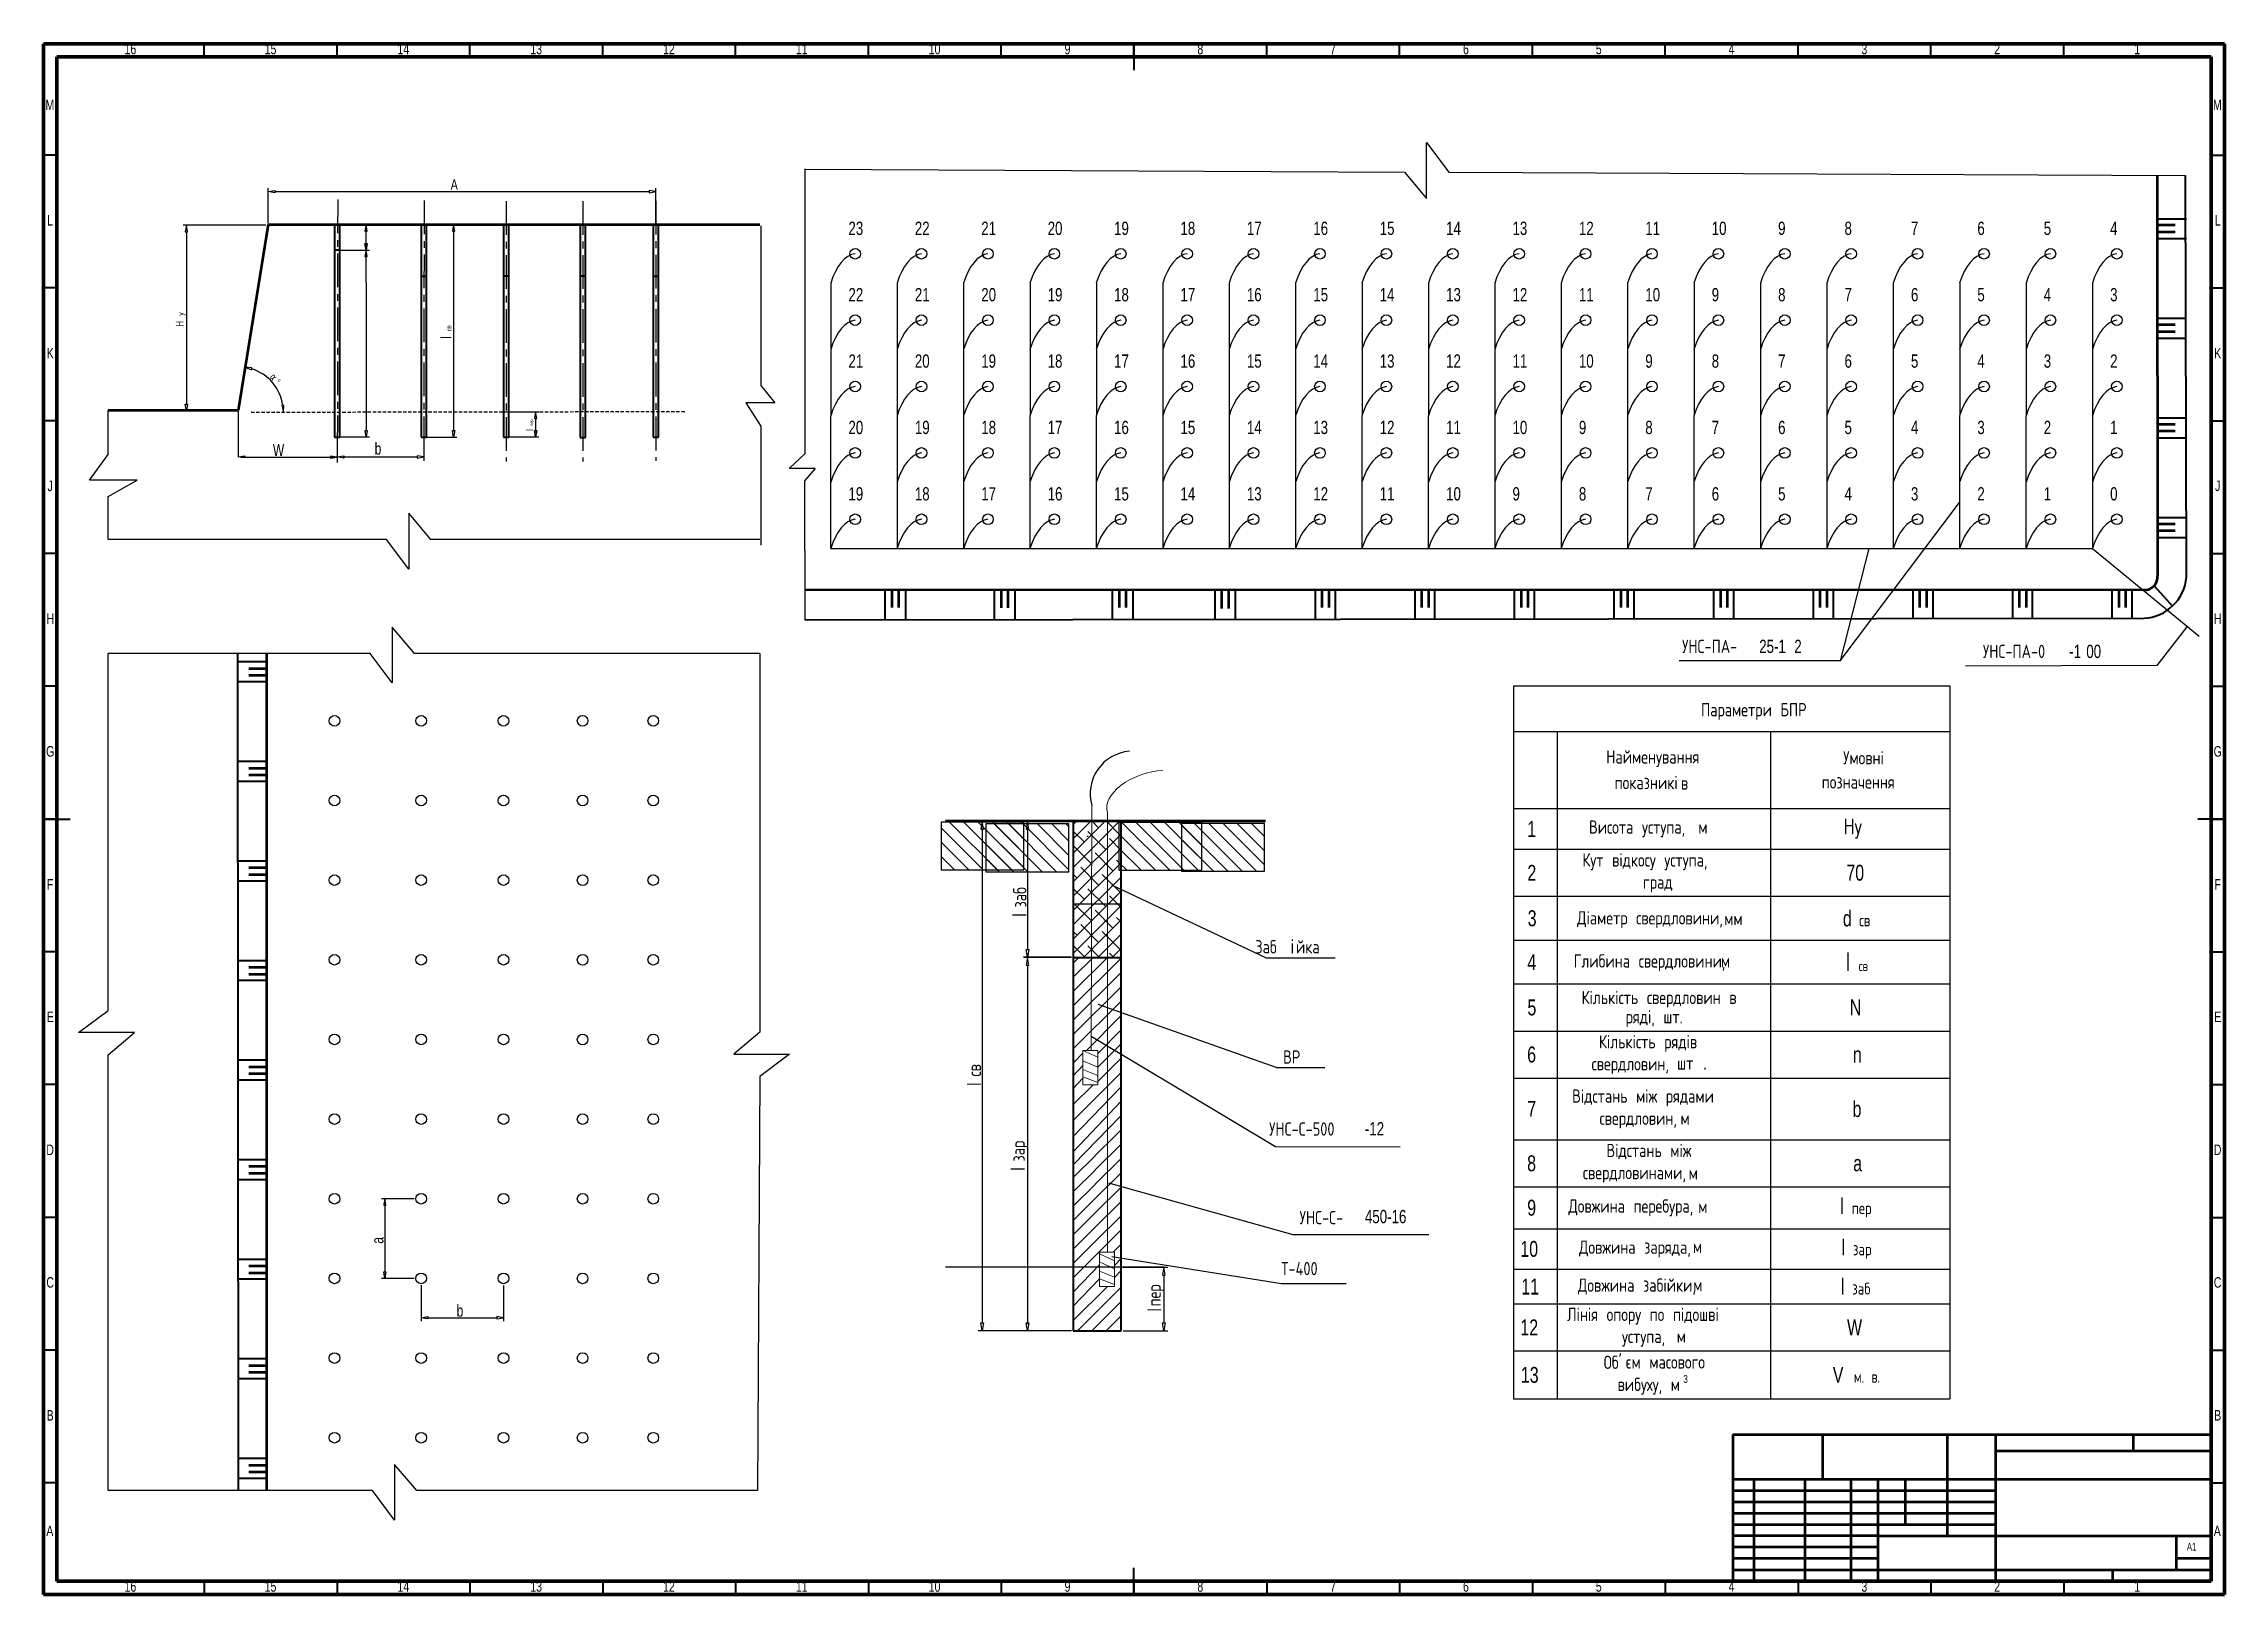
# Model space of a CAD drawing. Header units: millimetres. Extents: x 15 to 836, y 5 to 589.
import ezdxf

# ---------------------------------------------------------------- set-up
doc = ezdxf.new("R2010")
doc.units = ezdxf.units.MM
doc.linetypes.add('CENTERX2', pattern=[20.32, 12.7, -2.54, 2.54, -2.54])
doc.linetypes.add('HIDDEN', pattern=[1.905, 1.27, -0.635])
doc.layers.add('FORMAT', color=7, linetype='Continuous')
doc.layers.add('SLD-0', color=179, linetype='Continuous')
doc.styles.add('SLDTEXTSTYLE0', font='TXT', dxfattribs={"width": 0.75, "bigfont": 'bigfont'})
doc.styles.add('SLDTEXTSTYLE1', font='TXT', dxfattribs={"width": 0.75})
doc.styles.add('SLDTEXTSTYLE2', font='TXT', dxfattribs={"width": 0.7, "bigfont": 'bigfont'})

msp = doc.modelspace()

# ---------------------------------------------------------------- texts
at = {"layer": 'FORMAT', "color": 7, "linetype": 'Continuous', "lineweight": 0, "style": 'SLDTEXTSTYLE1'}
for s, insert, char_height, attachment_point in [('16', (47.67, 588.98), 3.969, 2), ('15', (100.42, 588.98), 3.969, 2), ('14', (150.42, 588.98), 3.969, 2), ('13', (200.42, 588.98), 3.969, 2), ('12', (250.42, 588.98), 3.969, 2), ('11', (300.42, 588.98), 3.969, 2), ('10', (350.42, 588.98), 3.969, 2), ('9', (400.46, 588.98), 3.97, 2), ('8', (450.46, 588.98), 3.97, 2), ('7', (500.46, 588.98), 3.97, 2), ('6', (550.46, 588.98), 3.97, 2), ('5', (600.46, 588.98), 3.97, 2), ('4', (650.46, 588.98), 3.97, 2), ('3', (700.46, 588.98), 3.97, 2), ('2', (750.46, 588.98), 3.97, 2), ('1', (803.21, 588.98), 3.97, 2), ('M', (17.36, 567.98), 3.97, 2), ('M', (833.36, 567.98), 3.97, 2), ('L', (17.45, 524.48), 3.97, 2), ('L', (833.45, 524.48), 3.97, 2), ('K', (17.49, 474.42), 3.97, 2), ('K', (833.49, 474.42), 3.97, 2), ('J', (17.47, 424.48), 3.97, 2), ('J', (833.47, 424.48), 3.97, 2), ('H', (17.49, 374.42), 3.97, 2), ('H', (833.49, 374.42), 3.97, 2), ('G', (17.49, 324.48), 3.97, 2), ('G', (833.49, 324.48), 3.97, 2), ('F', (17.46, 274.42), 3.97, 2), ('F', (833.46, 274.42), 3.97, 2), ('E', (17.51, 224.48), 3.97, 2), ('E', (833.51, 224.48), 3.97, 2), ('D', (17.45, 174.42), 3.97, 2), ('D', (833.45, 174.42), 3.97, 2), ('C', (17.46, 124.48), 3.97, 2), ('C', (833.46, 124.48), 3.97, 2), ('B', (17.47, 74.42), 3.97, 2), ('B', (833.47, 74.42), 3.97, 2), ('A', (17.34, 30.92), 3.97, 2), ('A', (833.34, 30.92), 3.97, 2), ('A1', (821.87, 24.41), 2.91, 1), ('16', (47.67, 9.98), 3.969, 2), ('15', (100.42, 9.98), 3.969, 2), ('14', (150.42, 9.98), 3.969, 2), ('13', (200.42, 9.98), 3.969, 2), ('12', (250.42, 9.98), 3.969, 2), ('11', (300.42, 9.98), 3.969, 2), ('10', (350.42, 9.98), 3.969, 2), ('9', (400.46, 9.98), 3.97, 2), ('8', (450.46, 9.98), 3.97, 2), ('7', (500.46, 9.98), 3.97, 2), ('6', (550.46, 9.98), 3.97, 2), ('5', (600.46, 9.98), 3.97, 2), ('4', (650.46, 9.98), 3.97, 2), ('3', (700.46, 9.98), 3.97, 2), ('2', (750.46, 9.98), 3.97, 2), ('1', (803.21, 9.98), 3.97, 2)]:
    msp.add_mtext(s, dxfattribs=dict(at, insert=insert, char_height=char_height, attachment_point=attachment_point))
at = {"layer": 'FORMAT', "attachment_point": 1}
for s, insert, char_height, style in [('A', (168.26, 537.97), 4, 'SLDTEXTSTYLE1'), ('23', (317.99, 521.98), 5, 'SLDTEXTSTYLE1'), ('22', (342.99, 521.98), 5, 'SLDTEXTSTYLE1'), ('21', (367.99, 521.98), 5, 'SLDTEXTSTYLE1'), ('20', (392.99, 521.98), 5, 'SLDTEXTSTYLE1'), ('19', (417.99, 521.98), 5, 'SLDTEXTSTYLE1'), ('18', (442.99, 521.98), 5, 'SLDTEXTSTYLE1'), ('17', (467.99, 521.98), 5, 'SLDTEXTSTYLE1'), ('16', (492.99, 521.98), 5, 'SLDTEXTSTYLE1'), ('15', (517.99, 521.98), 5, 'SLDTEXTSTYLE1'), ('14', (542.99, 521.98), 5, 'SLDTEXTSTYLE1'), ('13', (567.99, 521.98), 5, 'SLDTEXTSTYLE1'), ('12', (592.99, 521.98), 5, 'SLDTEXTSTYLE1'), ('11', (617.99, 521.98), 5, 'SLDTEXTSTYLE1'), ('10', (642.99, 521.98), 5, 'SLDTEXTSTYLE1'), ('9', (667.99, 521.98), 5, 'SLDTEXTSTYLE1'), ('8', (692.99, 521.98), 5, 'SLDTEXTSTYLE1'), ('7', (717.99, 521.98), 5, 'SLDTEXTSTYLE1'), ('6', (742.99, 521.98), 5, 'SLDTEXTSTYLE1'), ('5', (767.99, 521.98), 5, 'SLDTEXTSTYLE1'), ('4', (792.99, 521.98), 5, 'SLDTEXTSTYLE1'), ('22', (317.99, 496.98), 5, 'SLDTEXTSTYLE1'), ('21', (342.99, 496.98), 5, 'SLDTEXTSTYLE1'), ('20', (367.99, 496.98), 5, 'SLDTEXTSTYLE1'), ('19', (392.99, 496.98), 5, 'SLDTEXTSTYLE1'), ('18', (417.99, 496.98), 5, 'SLDTEXTSTYLE1'), ('17', (442.99, 496.98), 5, 'SLDTEXTSTYLE1'), ('16', (467.99, 496.98), 5, 'SLDTEXTSTYLE1'), ('15', (492.99, 496.98), 5, 'SLDTEXTSTYLE1'), ('14', (517.99, 496.98), 5, 'SLDTEXTSTYLE1'), ('13', (542.99, 496.98), 5, 'SLDTEXTSTYLE1'), ('12', (567.99, 496.98), 5, 'SLDTEXTSTYLE1'), ('11', (592.99, 496.98), 5, 'SLDTEXTSTYLE1'), ('10', (617.99, 496.98), 5, 'SLDTEXTSTYLE1'), ('9', (642.99, 496.98), 5, 'SLDTEXTSTYLE1'), ('8', (667.99, 496.98), 5, 'SLDTEXTSTYLE1'), ('7', (692.99, 496.98), 5, 'SLDTEXTSTYLE1'), ('6', (717.99, 496.98), 5, 'SLDTEXTSTYLE1'), ('5', (742.99, 496.98), 5, 'SLDTEXTSTYLE1'), ('4', (767.99, 496.98), 5, 'SLDTEXTSTYLE1'), ('3', (792.99, 496.98), 5, 'SLDTEXTSTYLE1'), ('21', (317.99, 471.98), 5, 'SLDTEXTSTYLE1'), ('20', (342.99, 471.98), 5, 'SLDTEXTSTYLE1'), ('19', (367.99, 471.98), 5, 'SLDTEXTSTYLE1'), ('18', (392.99, 471.98), 5, 'SLDTEXTSTYLE1'), ('17', (417.99, 471.98), 5, 'SLDTEXTSTYLE1'), ('16', (442.99, 471.98), 5, 'SLDTEXTSTYLE1'), ('15', (467.99, 471.98), 5, 'SLDTEXTSTYLE1'), ('14', (492.99, 471.98), 5, 'SLDTEXTSTYLE1'), ('13', (517.99, 471.98), 5, 'SLDTEXTSTYLE1'), ('12', (542.99, 471.98), 5, 'SLDTEXTSTYLE1'), ('11', (567.99, 471.98), 5, 'SLDTEXTSTYLE1'), ('10', (592.99, 471.98), 5, 'SLDTEXTSTYLE1'), ('9', (617.99, 471.98), 5, 'SLDTEXTSTYLE1'), ('8', (642.99, 471.98), 5, 'SLDTEXTSTYLE1'), ('7', (667.99, 471.98), 5, 'SLDTEXTSTYLE1'), ('6', (692.99, 471.98), 5, 'SLDTEXTSTYLE1'), ('5', (717.99, 471.98), 5, 'SLDTEXTSTYLE1'), ('4', (742.99, 471.98), 5, 'SLDTEXTSTYLE1'), ('3', (767.99, 471.98), 5, 'SLDTEXTSTYLE1'), ('2', (792.99, 471.98), 5, 'SLDTEXTSTYLE1'), ('20', (317.99, 446.98), 5, 'SLDTEXTSTYLE1'), ('19', (342.99, 446.98), 5, 'SLDTEXTSTYLE1'), ('18', (367.99, 446.98), 5, 'SLDTEXTSTYLE1'), ('17', (392.99, 446.98), 5, 'SLDTEXTSTYLE1'), ('16', (417.99, 446.98), 5, 'SLDTEXTSTYLE1'), ('15', (442.99, 446.98), 5, 'SLDTEXTSTYLE1'), ('14', (467.99, 446.98), 5, 'SLDTEXTSTYLE1'), ('13', (492.99, 446.98), 5, 'SLDTEXTSTYLE1'), ('12', (517.99, 446.98), 5, 'SLDTEXTSTYLE1'), ('11', (542.99, 446.98), 5, 'SLDTEXTSTYLE1'), ('10', (567.99, 446.98), 5, 'SLDTEXTSTYLE1'), ('9', (592.99, 446.98), 5, 'SLDTEXTSTYLE1'), ('8', (617.99, 446.98), 5, 'SLDTEXTSTYLE1'), ('7', (642.99, 446.98), 5, 'SLDTEXTSTYLE1'), ('6', (667.99, 446.98), 5, 'SLDTEXTSTYLE1'), ('5', (692.99, 446.98), 5, 'SLDTEXTSTYLE1'), ('4', (717.99, 446.98), 5, 'SLDTEXTSTYLE1'), ('3', (742.99, 446.98), 5, 'SLDTEXTSTYLE1'), ('2', (767.99, 446.98), 5, 'SLDTEXTSTYLE1'), ('1', (792.99, 446.98), 5, 'SLDTEXTSTYLE1'), ('W', (101.32, 438.22), 4.5, 'SLDTEXTSTYLE1'), ('b', (139.64, 438.74), 4.5, 'SLDTEXTSTYLE1'), ('19', (317.99, 421.98), 5, 'SLDTEXTSTYLE1'), ('18', (342.99, 421.98), 5, 'SLDTEXTSTYLE1'), ('17', (367.99, 421.98), 5, 'SLDTEXTSTYLE1'), ('16', (392.99, 421.98), 5, 'SLDTEXTSTYLE1'), ('15', (417.99, 421.98), 5, 'SLDTEXTSTYLE1'), ('14', (442.99, 421.98), 5, 'SLDTEXTSTYLE1'), ('13', (467.99, 421.98), 5, 'SLDTEXTSTYLE1'), ('12', (492.99, 421.98), 5, 'SLDTEXTSTYLE1'), ('11', (517.99, 421.98), 5, 'SLDTEXTSTYLE1'), ('10', (542.99, 421.98), 5, 'SLDTEXTSTYLE1'), ('9', (567.99, 421.98), 5, 'SLDTEXTSTYLE1'), ('8', (592.99, 421.98), 5, 'SLDTEXTSTYLE1'), ('7', (617.99, 421.98), 5, 'SLDTEXTSTYLE1'), ('6', (642.99, 421.98), 5, 'SLDTEXTSTYLE1'), ('5', (667.99, 421.98), 5, 'SLDTEXTSTYLE1'), ('4', (692.99, 421.98), 5, 'SLDTEXTSTYLE1'), ('3', (717.99, 421.98), 5, 'SLDTEXTSTYLE1'), ('2', (742.99, 421.98), 5, 'SLDTEXTSTYLE1'), ('1', (767.99, 421.98), 5, 'SLDTEXTSTYLE1'), ('0', (792.99, 421.98), 5, 'SLDTEXTSTYLE1'), ('УНС-ПА-', (631.84, 364.53), 5, 'SLDTEXTSTYLE0'), ('25-1', (660.87, 364.53), 5, 'SLDTEXTSTYLE1'), ('2', (674.08, 364.53), 5, 'SLDTEXTSTYLE1'), ('УНС-ПА-0', (745.1, 362.64), 5, 'SLDTEXTSTYLE0'), ('-1', (777.58, 362.64), 5, 'SLDTEXTSTYLE1'), ('00', (784.02, 362.64), 5, 'SLDTEXTSTYLE1'), ('Параметри БПР', (638.96, 340.69), 5, 'SLDTEXTSTYLE0'), ('Найменування', (603.27, 322.91), 5, 'SLDTEXTSTYLE0'), ('Умовнi', (692.47, 322.58), 5, 'SLDTEXTSTYLE0'), ('показникi', (606.43, 313.24), 5, 'SLDTEXTSTYLE0'), ('позначення', (684.42, 313.49), 5, 'SLDTEXTSTYLE0'), ('1', (573.54, 296.25), 6, 'SLDTEXTSTYLE1'), ('Висота уступа,', (596.8, 296.48), 5, 'SLDTEXTSTYLE0'), ('Ну', (692.65, 297.2), 6, 'SLDTEXTSTYLE0'), ('м', (637.97, 296.48), 5, 'SLDTEXTSTYLE0'), ('2', (573.6, 279.74), 6, 'SLDTEXTSTYLE1'), ('Кут вiдкосу уступа,', (594.28, 284.1), 5, 'SLDTEXTSTYLE0'), ('70', (693.68, 279.8), 6, 'SLDTEXTSTYLE1'), ('град', (617.14, 275.77), 5, 'SLDTEXTSTYLE0'), ('3', (573.72, 262.65), 6, 'SLDTEXTSTYLE1'), ('d', (692.38, 262.59), 6, 'SLDTEXTSTYLE1'), ('Дiаметр свердловини,', (592.32, 262.29), 5, 'SLDTEXTSTYLE0'), ('мм', (647.72, 262), 5, 'SLDTEXTSTYLE0'), ('св', (698.48, 261.09), 4.5, 'SLDTEXTSTYLE0'), ('Заб', (471.17, 251.38), 5, 'SLDTEXTSTYLE0'), ('i', (484.54, 251.38), 5, 'SLDTEXTSTYLE1'), ('йка', (486.44, 251.38), 5, 'SLDTEXTSTYLE0'), ('l', (693.56, 246.41), 6.67, 'SLDTEXTSTYLE1'), ('4', (573.6, 246.1), 6, 'SLDTEXTSTYLE1'), ('Глибина свердловини,', (591.01, 246.06), 5, 'SLDTEXTSTYLE0'), ('м', (646.47, 246.11), 5, 'SLDTEXTSTYLE0'), ('св', (698.32, 243.5), 3.749, 'SLDTEXTSTYLE0'), ('Кількість свердловин в', (594.01, 232.31), 5, 'SLDTEXTSTYLE0'), ('5', (573.62, 229.06), 6, 'SLDTEXTSTYLE1'), ('ряді, шт.', (610.59, 225.04), 5, 'SLDTEXTSTYLE0'), ('N', (694.98, 229.06), 6, 'SLDTEXTSTYLE1'), ('Кiлькiсть рядiв', (600.54, 215.65), 5, 'SLDTEXTSTYLE0'), ('ВР', (481.63, 209.87), 5, 'SLDTEXTSTYLE0'), ('6', (573.51, 211.34), 6, 'SLDTEXTSTYLE1'), ('свердловин,', (597.76, 207.32), 5, 'SLDTEXTSTYLE0'), ('шт', (629.96, 207.58), 5, 'SLDTEXTSTYLE0'), ('n', (696.13, 211.29), 6, 'SLDTEXTSTYLE1'), ('.', (639.74, 207.58), 5, 'SLDTEXTSTYLE1'), ('7', (573.58, 190.86), 6, 'SLDTEXTSTYLE1'), ('Вiдстань мiж рядами', (590.47, 195.17), 5, 'SLDTEXTSTYLE0'), ('b', (696.01, 190.79), 6, 'SLDTEXTSTYLE1'), ('УНС-С-500', (476.38, 182.76), 5, 'SLDTEXTSTYLE0'), ('-12', (512.41, 182.87), 5, 'SLDTEXTSTYLE1'), ('свердловин,', (600.76, 186.83), 5, 'SLDTEXTSTYLE0'), ('м', (631.24, 186.83), 5, 'SLDTEXTSTYLE0'), ('Вiдстань мiж', (603.36, 174.68), 5, 'SLDTEXTSTYLE0'), ('8', (573.51, 170.37), 6, 'SLDTEXTSTYLE1'), ('свердловинами,', (594.47, 166.35), 5, 'SLDTEXTSTYLE0'), ('м', (634.34, 166.21), 5, 'SLDTEXTSTYLE0'), ('a', (696.25, 170.36), 6, 'SLDTEXTSTYLE1'), ('УНС-С-', (487.85, 149.4), 5, 'SLDTEXTSTYLE0'), ('450-16', (512.43, 149.79), 5, 'SLDTEXTSTYLE1'), ('9', (573.54, 153.64), 6, 'SLDTEXTSTYLE1'), ('Довжина перебура,', (589.04, 153.76), 5, 'SLDTEXTSTYLE0'), ('м', (637.92, 153.63), 5, 'SLDTEXTSTYLE0'), ('l', (691.39, 154.21), 6, 'SLDTEXTSTYLE1'), ('пер', (695.67, 152.72), 4.5, 'SLDTEXTSTYLE0'), ('10', (570.94, 138.11), 6, 'SLDTEXTSTYLE1'), ('Довжина заряда,', (593.05, 138.26), 5, 'SLDTEXTSTYLE0'), ('м', (635.91, 138.52), 5, 'SLDTEXTSTYLE0'), ('l', (691.86, 138.69), 6, 'SLDTEXTSTYLE1'), ('зар', (696.14, 137.2), 4.5, 'SLDTEXTSTYLE0'), ('Т-400', (480.91, 130.19), 5, 'SLDTEXTSTYLE0'), ('11', (571.32, 123.93), 6, 'SLDTEXTSTYLE1'), ('Довжина забiйки,', (592.64, 123.96), 5, 'SLDTEXTSTYLE0'), ('l', (691.59, 123.91), 6, 'SLDTEXTSTYLE1'), ('м', (636.05, 124.09), 5, 'SLDTEXTSTYLE0'), ('заб', (695.88, 122.42), 4.5, 'SLDTEXTSTYLE0'), ('b', (170.48, 114.09), 4.5, 'SLDTEXTSTYLE1'), ('12', (570.96, 108.55), 6, 'SLDTEXTSTYLE1'), ('Лiнiя опору по пiдошвi', (588.55, 112.96), 5, 'SLDTEXTSTYLE0'), ('W', (693.93, 108.62), 6, 'SLDTEXTSTYLE1'), ('уступа,', (609.2, 104.63), 5, 'SLDTEXTSTYLE0'), ('м', (629.84, 104.76), 5, 'SLDTEXTSTYLE0'), ('13', (571.15, 90.68), 6, 'SLDTEXTSTYLE1'), ("Об'", (602.33, 94.91), 5, 'SLDTEXTSTYLE0'), ('єм масового', (610.52, 95.04), 5, 'SLDTEXTSTYLE0'), ('V', (688.57, 90.7), 6, 'SLDTEXTSTYLE1'), ('вибуху, м', (607.55, 86.59), 5, 'SLDTEXTSTYLE0'), ('3', (632.31, 87.63), 3, 'SLDTEXTSTYLE1'), ('м. в.', (696.54, 89.21), 4.5, 'SLDTEXTSTYLE2')]:
    msp.add_mtext(s, dxfattribs=dict(at, insert=insert, char_height=char_height, style=style))
at = {"layer": 'FORMAT', "color": 7, "attachment_point": 1, "rotation": 90}
for s, insert, char_height, style in [('у', (65.26, 486.55), 2.5, 'SLDTEXTSTYLE0'), ('Н', (64.76, 482.56), 3, 'SLDTEXTSTYLE0'), ('l', (164.53, 477.87), 4, 'SLDTEXTSTYLE1'), ('св', (166.52, 480.72), 2, 'SLDTEXTSTYLE0'), ('l', (196.75, 443.23), 2.5, 'SLDTEXTSTYLE1'), ('пер', (198, 445.02), 1.25, 'SLDTEXTSTYLE0'), ('заб', (380, 263.72), 5, 'SLDTEXTSTYLE0'), ('l', (380, 260.3), 5, 'SLDTEXTSTYLE1'), ('l', (362.94, 196.6), 5, 'SLDTEXTSTYLE1'), ('св', (362.94, 200.03), 5, 'SLDTEXTSTYLE0'), ('зар', (379.39, 168.05), 5, 'SLDTEXTSTYLE0'), ('l', (379.39, 164.63), 5, 'SLDTEXTSTYLE1'), ('пер', (430.59, 113.43), 5, 'SLDTEXTSTYLE0'), ('l', (430.82, 111.64), 5, 'SLDTEXTSTYLE1')]:
    msp.add_mtext(s, dxfattribs=dict(at, insert=insert, char_height=char_height, style=style))
at = {"layer": 'FORMAT', "attachment_point": 1}
for s, insert, char_height, rotation, style in [('α', (102.2, 465.3), 2.92, 310.49269, 'SLDTEXTSTYLE0'), ('°', (103.68, 462.93), 2.5, 310.49269, 'SLDTEXTSTYLE1'), ('a', (138.45, 137.06), 4.5, 90, 'SLDTEXTSTYLE1')]:
    msp.add_mtext(s, dxfattribs=dict(at, insert=insert, char_height=char_height, rotation=rotation, style=style))
at = {"layer": 'FORMAT', "color": 7, "insert": (631.39, 313.08), "char_height": 5, "attachment_point": 1, "style": 'SLDTEXTSTYLE0'}
msp.add_mtext('в', dxfattribs=at)

# ---------------------------------------------------------------- blocks, each defined once
blk = doc.blocks.new('CGBTY')
at = {"layer": 'SLD-0', "lineweight": 25}
for p, q in [((1856.58, 552.32), (1866.35, 552.31)), ((1862.39, 557.78), (1856.6, 552.32)), ((1866.33, 552.22), (1862.32, 547.51))]:
    blk.add_line(p, q, dxfattribs=at)
blk = doc.blocks.new('SDFHYT')
at = {"layer": 'SLD-0', "lineweight": 25}
for centre in [(1839.23, 458.24), (1839.23, 428.24), (1839.23, 398.24), (1839.23, 368.24), (1839.23, 338.24), (1839.23, 308.24), (1839.23, 278.24), (1839.23, 248.24), (1839.23, 218.24), (1839.23, 188.24)]:
    blk.add_circle(centre, 2, dxfattribs=at)

# ---------------------------------------------------------------- hatches: boundary and pattern name
at = {"layer": 'FORMAT', "linetype": 'Continuous'}
h = msp.add_hatch(dxfattribs=at)
h.set_pattern_fill('ANSI31', color=179, style=0)
h.paths.add_polyline_path([(99.51, 533.31), (102.01, 533.72), (102.01, 532.89)], flags=0)
h = msp.add_hatch(dxfattribs=at)
h.set_pattern_fill('ANSI31', color=179, style=0)
h.paths.add_polyline_path([(245.52, 533.31), (243.02, 533.72), (243.02, 532.89)], flags=0)
h = msp.add_hatch(dxfattribs=at)
h.set_pattern_fill('ANSI31', color=179, style=0)
h.paths.add_polyline_path([(68.73, 520.7), (68.32, 518.2), (69.15, 518.2)], flags=0)
h = msp.add_hatch(dxfattribs=at)
h.set_pattern_fill('ANSI31', color=179, style=0)
h.paths.add_polyline_path([(136.41, 520.87), (135.99, 518.37), (136.82, 518.37)], flags=0)
h = msp.add_hatch(dxfattribs=at)
h.set_pattern_fill('ANSI31', color=179, style=0)
h.paths.add_polyline_path([(169.34, 520.89), (168.92, 518.39), (169.75, 518.39)], flags=0)
h = msp.add_hatch(dxfattribs=at)
h.set_pattern_fill('ANSI31', color=179, style=0)
h.paths.add_polyline_path([(136.41, 511.3), (135.99, 513.8), (136.82, 513.8)], flags=0)
h = msp.add_hatch(dxfattribs=at)
h.set_pattern_fill('ANSI31', color=179, style=0)
h.paths.add_polyline_path([(136.41, 511.3), (135.99, 508.8), (136.82, 508.8)], flags=0)
h = msp.add_hatch(dxfattribs=at)
h.set_pattern_fill('ANSI31', color=179, style=0)
h.paths.add_polyline_path([(90.88, 467.13), (93.22, 466.15), (93.41, 466.96)], flags=0)
h = msp.add_hatch(dxfattribs=at)
h.set_pattern_fill('ANSI31', color=179, style=0)
h.paths.add_polyline_path([(68.73, 450.76), (68.32, 453.26), (69.15, 453.26)], flags=0)
h = msp.add_hatch(dxfattribs=at)
h.set_pattern_fill('ANSI31', color=179, style=0)
h.paths.add_polyline_path([(105.26, 450.29), (105.49, 452.81), (104.66, 452.75)], flags=0)
h = msp.add_hatch(dxfattribs=at)
h.set_pattern_fill('ANSI31', color=179, style=0)
h.paths.add_polyline_path([(136.45, 440.89), (136.03, 443.39), (136.87, 443.39)], flags=0)
h = msp.add_hatch(dxfattribs=at)
h.set_pattern_fill('ANSI31', color=179, style=0)
h.paths.add_polyline_path([(169.34, 440.88), (168.92, 443.38), (169.75, 443.38)], flags=0)
h = msp.add_hatch(dxfattribs=at)
h.set_pattern_fill('ANSI31', color=179, style=0)
h.paths.add_polyline_path([(200.24, 450.39), (199.82, 447.89), (200.66, 447.89)], flags=0)
h = msp.add_hatch(dxfattribs=at)
h.set_pattern_fill('ANSI31', color=179, style=0)
h.paths.add_polyline_path([(200.24, 440.89), (199.82, 443.39), (200.66, 443.39)], flags=0)
h = msp.add_hatch(dxfattribs=at)
h.set_pattern_fill('ANSI31', color=179, style=0)
h.paths.add_polyline_path([(88.27, 433.4), (90.77, 433.82), (90.77, 432.98)], flags=0)
h = msp.add_hatch(dxfattribs=at)
h.set_pattern_fill('ANSI31', color=179, style=0)
h.paths.add_polyline_path([(125.56, 433.28), (123.06, 433.69), (123.06, 432.86)], flags=0)
h = msp.add_hatch(dxfattribs=at)
h.set_pattern_fill('ANSI31', color=179, style=0)
h.paths.add_polyline_path([(125.57, 433.38), (128.07, 433.8), (128.07, 432.96)], flags=0)
h = msp.add_hatch(dxfattribs=at)
h.set_pattern_fill('ANSI31', color=179, style=0)
h.paths.add_polyline_path([(158.17, 433.38), (155.67, 433.8), (155.67, 432.96)], flags=0)
h = msp.add_hatch(dxfattribs=at)
h.set_pattern_fill('ANSI31', color=0, scale=1.2, angle=90, style=0)
h.paths.add_polyline_path([(352.85, 277.89), (384.05, 277.89), (384.05, 295.89), (352.85, 295.89), (352.85, 292.08)], flags=0)
h = msp.add_hatch(dxfattribs=at)
h.set_pattern_fill('ANSI31', color=179, style=0)
h.paths.add_polyline_path([(368.31, 296.14), (367.81, 293.14), (368.81, 293.14)], flags=0)
h = msp.add_hatch(dxfattribs=at)
h.set_pattern_fill('ANSI31', color=179, style=0)
h.paths.add_polyline_path([(385.37, 296.24), (384.87, 293.24), (385.87, 293.24)], flags=0)
h = msp.add_hatch(dxfattribs=at)
h.set_pattern_fill('AR-SAND', color=179, scale=1.2, style=0)
h.paths.add_polyline_path([(402.65, 296.27), (402.65, 265.07), (420.65, 265.07), (420.65, 296.27), (416.84, 296.27)], flags=0)
h = msp.add_hatch(dxfattribs=at)
h.set_pattern_fill('ANSI38', color=0, scale=1.2, style=0)
h.paths.add_polyline_path([(402.65, 296.27), (402.65, 244.85), (420.65, 244.85), (420.65, 296.27), (416.84, 296.27)], flags=0)
h = msp.add_hatch(dxfattribs=at)
h.set_pattern_fill('ANSI31', color=0, scale=1.2, angle=90, style=0)
h.paths.add_polyline_path([(419.8, 277.7), (451, 277.7), (451, 295.7), (419.8, 295.7), (419.8, 291.9)], flags=0)
h = msp.add_hatch(dxfattribs=at)
h.set_pattern_fill('ANSI31', color=0, scale=1.2, angle=90, style=0)
h.paths.add_polyline_path([(369.78, 277.18), (400.98, 277.18), (400.98, 295.18), (369.78, 295.18), (369.78, 291.38)], flags=0)
h = msp.add_hatch(dxfattribs=at)
h.set_pattern_fill('ANSI31', color=0, scale=1.2, angle=90, style=0)
h.paths.add_polyline_path([(443.44, 277.34), (474.64, 277.34), (474.64, 295.34), (443.44, 295.34), (443.44, 291.54)], flags=0)
h = msp.add_hatch(dxfattribs=at)
h.set_pattern_fill('ANSI31', color=179, style=0)
h.paths.add_polyline_path([(385.37, 244.92), (384.87, 247.92), (385.87, 247.92)], flags=0)
h = msp.add_hatch(dxfattribs=at)
h.set_pattern_fill('ANSI31', color=179, style=0)
h.paths.add_polyline_path([(385.38, 244.94), (384.88, 241.94), (385.88, 241.94)], flags=0)
h = msp.add_hatch(dxfattribs=at)
h.set_pattern_fill('ANSI31', color=179, style=0)
h.paths.add_polyline_path([(143.47, 154.03), (143.05, 151.53), (143.89, 151.53)], flags=0)
h = msp.add_hatch(dxfattribs=at)
h.set_pattern_fill('ANSI31', color=179, style=0)
h.paths.add_polyline_path([(143.47, 124.01), (143.05, 126.51), (143.89, 126.51)], flags=0)
h = msp.add_hatch(dxfattribs=at)
h.set_pattern_fill('ANSI31', color=179, style=0)
h.paths.add_polyline_path([(437.23, 125.28), (436.73, 128.28), (436.23, 125.28)], flags=0)
h = msp.add_hatch(dxfattribs=at)
h.set_pattern_fill('ANSI31', color=179, style=0)
h.paths.add_polyline_path([(157.14, 109.18), (159.64, 109.6), (159.64, 108.76)], flags=0)
h = msp.add_hatch(dxfattribs=at)
h.set_pattern_fill('ANSI31', color=179, style=0)
h.paths.add_polyline_path([(188.14, 109.18), (185.64, 109.6), (185.64, 108.76)], flags=0)
h = msp.add_hatch(dxfattribs=at)
h.set_pattern_fill('ANSI31', color=179, style=0)
h.paths.add_polyline_path([(368.31, 104.3), (367.81, 107.3), (368.81, 107.3)], flags=0)
h = msp.add_hatch(dxfattribs=at)
h.set_pattern_fill('ANSI31', color=179, style=0)
h.paths.add_polyline_path([(385.38, 104.27), (384.88, 107.27), (385.88, 107.27)], flags=0)
h = msp.add_hatch(dxfattribs=at)
h.set_pattern_fill('ANSI31', color=179, style=0)
h.paths.add_polyline_path([(436.73, 104.23), (436.23, 107.23), (437.23, 107.23)], flags=0)

# ---------------------------------------------------------------- linework, layer by layer
at = {"layer": 'FORMAT', "color": 7, "linetype": 'Continuous', "lineweight": 70}
for p, q in [((15, 5), (15, 589)), ((15, 589), (836, 589)), ((20, 10), (20, 584)), ((20, 584), (831, 584)), ((831, 584), (831, 10)), ((836, 589), (836, 5)), ((831, 10), (20, 10)), ((836, 5), (15, 5))]:
    msp.add_line(p, q, dxfattribs=at)
at = {"layer": 'FORMAT', "color": 7, "linetype": 'Continuous', "lineweight": 35}
for p, q in [((75.5, 584), (75.5, 589)), ((125.5, 584), (125.5, 589)), ((175.5, 584), (175.5, 589)), ((225.5, 584), (225.5, 589)), ((275.5, 584), (275.5, 589)), ((325.5, 584), (325.5, 589)), ((375.5, 584), (375.5, 589)), ((425.5, 589), (425.5, 579)), ((425.5, 584), (425.5, 589)), ((475.5, 584), (475.5, 589)), ((525.5, 584), (525.5, 589)), ((575.5, 584), (575.5, 589)), ((625.5, 584), (625.5, 589)), ((675.5, 584), (675.5, 589)), ((725.5, 584), (725.5, 589)), ((775.5, 584), (775.5, 589)), ((20, 547), (15, 547)), ((831, 547), (836, 547)), ((20, 497), (15, 497)), ((831, 497), (836, 497)), ((20, 447), (15, 447)), ((831, 447), (836, 447)), ((20, 397), (15, 397)), ((831, 397), (836, 397)), ((20, 347), (15, 347)), ((831, 347), (836, 347)), ((15, 297), (25, 297)), ((20, 297), (15, 297)), ((836, 297), (826, 297)), ((831, 297), (836, 297)), ((20, 247), (15, 247)), ((831, 247), (836, 247)), ((20, 197), (15, 197)), ((831, 197), (836, 197)), ((20, 147), (15, 147)), ((831, 147), (836, 147)), ((20, 97), (15, 97)), ((831, 97), (836, 97)), ((20, 47), (15, 47)), ((831, 47), (836, 47)), ((75.5, 10), (75.5, 5)), ((125.5, 10), (125.5, 5)), ((175.5, 10), (175.5, 5)), ((225.5, 10), (225.5, 5)), ((275.5, 10), (275.5, 5)), ((325.5, 10), (325.5, 5)), ((375.5, 10), (375.5, 5)), ((425.5, 5), (425.5, 15)), ((425.5, 10), (425.5, 5)), ((475.5, 10), (475.5, 5)), ((525.5, 10), (525.5, 5)), ((575.5, 10), (575.5, 5)), ((625.5, 10), (625.5, 5)), ((675.5, 10), (675.5, 5)), ((725.5, 10), (725.5, 5)), ((775.5, 10), (775.5, 5))]:
    msp.add_line(p, q, dxfattribs=at)
at = {"layer": 'FORMAT', "lineweight": 25}
for p, q in [((535.66, 530.75), (535.66, 551.78)), ((535.67, 551.79), (544, 540.62)), ((99.51, 521.47), (99.51, 534.56)), ((245.52, 521.56), (245.52, 534.56)), ((301.56, 541.82), (301.59, 434.6)), ((301.58, 541.77), (527.33, 540.61)), ((527.33, 540.61), (535.66, 530.75)), ((543.99, 540.61), (821.4, 539.33)), ((102.01, 533.31), (243.02, 533.31)), ((98.72, 520.7), (67.48, 520.7)), ((68.73, 518.2), (68.73, 453.26)), ((127.14, 520.87), (137.71, 520.87)), ((136.41, 499.03), (136.41, 520.87)), ((158.84, 520.89), (170.59, 520.89)), ((169.34, 518.39), (169.34, 443.38)), ((285.05, 520.41), (285.05, 460.28)), ((126.28, 511.3), (137.7, 511.3)), ((136.45, 498.98), (136.45, 443.39)), ((311.35, 498.88), (311.3, 398.87)), ((336.35, 498.88), (336.3, 398.87)), ((361.35, 498.88), (361.3, 398.87)), ((386.35, 498.88), (386.3, 398.87)), ((411.35, 498.88), (411.3, 398.87)), ((436.35, 498.88), (436.3, 398.87)), ((461.35, 498.88), (461.3, 398.87)), ((486.35, 498.88), (486.3, 398.87)), ((511.35, 498.88), (511.3, 398.87)), ((536.35, 498.88), (536.3, 398.87)), ((561.35, 498.88), (561.3, 398.87)), ((586.35, 498.88), (586.3, 398.87)), ((611.35, 498.88), (611.3, 398.87)), ((636.35, 498.88), (636.3, 398.87)), ((661.35, 498.88), (661.3, 398.87)), ((686.35, 498.88), (686.3, 398.87)), ((711.35, 498.88), (711.3, 398.87)), ((736.35, 498.88), (736.3, 398.87)), ((761.35, 498.88), (761.3, 398.87)), ((786.35, 498.91), (786.33, 398.9)), ((285.05, 460.28), (290.31, 453.71)), ((290.31, 453.71), (279.35, 453.71)), ((279.35, 453.71), (285.05, 444.94)), ((39.32, 434.26), (39.32, 450.88)), ((87.47, 450.76), (67.48, 450.76)), ((189.74, 450.39), (201.49, 450.39)), ((200.24, 447.89), (200.24, 443.39)), ((285.05, 444.94), (285.05, 400.15)), ((126.21, 440.89), (137.7, 440.89)), ((158.8, 440.88), (170.59, 440.88)), ((189.74, 440.89), (201.49, 440.89)), ((32.3, 424.62), (39.32, 434.26)), ((89.32, 433.27), (125.59, 433.27)), ((50.28, 424.62), (32.3, 424.62)), ((39.32, 418.49), (50.28, 424.62)), ((301.48, 424.33), (301.62, 372.06)), ((39.32, 402.28), (39.32, 418.49)), ((160.77, 402.28), (152.44, 412.14)), ((152.44, 412.14), (152.44, 391.11)), ((691.41, 356.62), (736.25, 416.21)), ((144.11, 402.28), (39.32, 402.28)), ((152.44, 391.11), (144.11, 402.28)), ((284.69, 402.28), (160.77, 402.28)), ((311.31, 398.9), (786.34, 398.87)), ((702.14, 398.89), (691.4, 356.63)), ((786.3, 398.88), (826.46, 365.84)), ((154.57, 359.41), (146.24, 369.27)), ((146.24, 369.27), (146.24, 348.24)), ((821.86, 369.33), (810.61, 354.77)), ((137.91, 359.41), (39.32, 359.41)), ((39.32, 224.91), (39.32, 359.41)), ((146.24, 348.24), (137.91, 359.41)), ((284.69, 359.41), (154.57, 359.41)), ((284.69, 359.41), (284.69, 216.75)), ((691.4, 356.63), (630.7, 356.63)), ((810.61, 354.77), (738.59, 354.6)), ((568.31, 347.22), (732.63, 347.22)), ((568.31, 347.22), (568.31, 78.64)), ((732.63, 347.22), (732.63, 78.64)), ((568.31, 329.92), (732.63, 329.92)), ((584.75, 329.92), (584.75, 78.64)), ((665.17, 329.92), (665.17, 78.64)), ((401.88, 296.14), (366.81, 296.14)), ((401.98, 296.24), (383.87, 296.24)), ((568.31, 300.92), (732.63, 300.92)), ((368.31, 293.14), (368.31, 107.3)), ((385.37, 293.24), (385.37, 247.92)), ((568.31, 285.62), (732.63, 285.62)), ((417.06, 272.25), (475.26, 244.75)), ((568.31, 267.9), (732.63, 267.9)), ((568.31, 251.35), (732.63, 251.35)), ((401.98, 244.92), (383.87, 244.92)), ((401.89, 244.94), (383.88, 244.94)), ((385.38, 241.94), (385.38, 107.27)), ((402.65, 242.78), (404.71, 244.85)), ((402.65, 237.4), (410.1, 244.85)), ((402.65, 232.01), (415.49, 244.85)), ((402.65, 226.62), (420.65, 244.62)), ((402.65, 221.23), (420.65, 239.23)), ((475.26, 244.75), (501.19, 244.75)), ((402.65, 215.84), (420.65, 233.84)), ((568.31, 234.9), (732.63, 234.9)), ((28.15, 216.58), (39.32, 224.91)), ((402.65, 210.45), (420.65, 228.45)), ((407.65, 209.88), (420.65, 223.07)), ((478.97, 203.39), (412.01, 227.1)), ((49.17, 216.58), (28.15, 216.58)), ((39.32, 208.25), (49.17, 216.58)), ((284.69, 216.75), (274.83, 208.42)), ((409.41, 215.25), (478.71, 173.62)), ((411.94, 208.74), (420.65, 217.68)), ((568.31, 217.17), (732.63, 217.17)), ((39.29, 44.1), (39.32, 208.25)), ((274.83, 208.42), (295.86, 208.42)), ((295.86, 208.42), (284.69, 200.09)), ((402.66, 205.05), (406.26, 208.82)), ((411.94, 203.5), (420.65, 212.29)), ((411.94, 198.2), (420.65, 206.9)), ((284.69, 200.09), (283.71, 44.1)), ((402.65, 200.28), (406.27, 204.15)), ((402.65, 183.51), (420.65, 201.51)), ((402.65, 195.56), (406.25, 199.45)), ((478.97, 203.39), (497.38, 203.39)), ((568.31, 199.45), (732.63, 199.45)), ((402.63, 189.56), (410.2, 196.97)), ((402.64, 177.46), (420.57, 196.03)), ((402.67, 171.8), (420.65, 190.74)), ((402.76, 166.96), (420.65, 185.35)), ((410.92, 170.23), (418.53, 177.84)), ((410.92, 164.84), (420.65, 174.57)), ((418.53, 177.84), (420.65, 179.96)), ((478.71, 173.62), (525.65, 173.55)), ((568.31, 176.2), (732.63, 176.2)), ((402.65, 161.96), (410.85, 170.17)), ((402.65, 156.57), (410.86, 164.79)), ((410.92, 159.46), (420.65, 169.18)), ((402.65, 151.18), (410.87, 159.41)), ((410.92, 154.07), (420.65, 163.8)), ((410.92, 148.68), (420.65, 158.41)), ((415.96, 159.95), (485.32, 140.59)), ((568.31, 158.48), (732.63, 158.48)), ((154.55, 154.03), (142.22, 154.03)), ((143.47, 151.53), (143.47, 126.51)), ((402.65, 145.8), (410.88, 154.04)), ((402.65, 140.41), (410.89, 148.66)), ((410.92, 143.29), (420.65, 153.02)), ((402.65, 135.02), (410.91, 143.28)), ((410.92, 137.9), (420.65, 147.63)), ((412.62, 134.22), (420.65, 142.24)), ((485.32, 140.59), (536.45, 140.59)), ((568.31, 142.73), (732.63, 142.73)), ((402.65, 129.63), (410.92, 137.9)), ((417.21, 132.24), (481.05, 122.11)), ((417.81, 134.02), (420.65, 136.86)), ((418.17, 128.85), (420.65, 131.47)), ((154.5, 124.01), (142.22, 124.01)), ((406.67, 128.27), (407.9, 129.5)), ((418.17, 124.33), (420.65, 126.95)), ((421.35, 128.28), (438.23, 128.28)), ((436.73, 125.28), (436.73, 107.23)), ((568.31, 127.43), (732.63, 127.43)), ((157.14, 121.4), (157.14, 107.93)), ((188.14, 121.38), (188.14, 107.93)), ((481.05, 122.11), (505.32, 122.11)), ((159.64, 109.18), (185.64, 109.18)), ((568.31, 114.48), (732.63, 114.48)), ((402, 104.3), (366.81, 104.3)), ((401.84, 104.27), (383.88, 104.27)), ((421.39, 104.23), (438.23, 104.23)), ((568.31, 96.68), (732.63, 96.68)), ((568.31, 78.64), (732.63, 78.64)), ((155.47, 44.1), (147.14, 53.95)), ((147.14, 53.95), (147.14, 32.93)), ((138.81, 44.1), (39.29, 44.1)), ((147.14, 32.93), (138.81, 44.1)), ((283.71, 44.1), (155.47, 44.1))]:
    msp.add_line(p, q, dxfattribs=at)
at = {"layer": 'FORMAT'}
for p, q in [((99.51, 533.31), (102.01, 533.72)), ((102.01, 533.72), (102.01, 532.89)), ((243.02, 533.72), (243.02, 532.89)), ((245.52, 533.31), (243.02, 533.72)), ((102.01, 532.89), (99.51, 533.31)), ((243.02, 532.89), (245.52, 533.31)), ((68.73, 520.7), (68.32, 518.2)), ((68.32, 518.2), (69.15, 518.2)), ((69.15, 518.2), (68.73, 520.7)), ((136.41, 520.87), (135.99, 518.37)), ((135.99, 518.37), (136.82, 518.37)), ((136.82, 518.37), (136.41, 520.87)), ((169.34, 520.89), (168.92, 518.39)), ((168.92, 518.39), (169.75, 518.39)), ((169.75, 518.39), (169.34, 520.89)), ((135.99, 513.8), (136.82, 513.8)), ((136.41, 511.3), (135.99, 513.8)), ((136.41, 511.3), (135.99, 508.8)), ((136.82, 513.8), (136.41, 511.3)), ((136.82, 508.8), (136.41, 511.3)), ((135.99, 508.8), (136.82, 508.8)), ((93.41, 466.96), (90.88, 467.13)), ((90.88, 467.13), (93.22, 466.15)), ((93.22, 466.15), (93.41, 466.96)), ((68.32, 453.26), (69.15, 453.26)), ((68.73, 450.76), (68.32, 453.26)), ((69.15, 453.26), (68.73, 450.76)), ((105.49, 452.81), (104.66, 452.75)), ((104.66, 452.75), (105.26, 450.29)), ((105.26, 450.29), (105.49, 452.81)), ((136.03, 443.39), (136.87, 443.39)), ((136.45, 440.89), (136.03, 443.39)), ((136.87, 443.39), (136.45, 440.89)), ((168.92, 443.38), (169.75, 443.38)), ((169.34, 440.88), (168.92, 443.38)), ((169.75, 443.38), (169.34, 440.88)), ((200.24, 450.39), (199.82, 447.89)), ((199.82, 447.89), (200.66, 447.89)), ((199.82, 443.39), (200.66, 443.39)), ((200.24, 440.89), (199.82, 443.39)), ((200.66, 447.89), (200.24, 450.39)), ((200.66, 443.39), (200.24, 440.89)), ((88.27, 433.4), (90.77, 433.82)), ((90.77, 432.98), (88.27, 433.4)), ((90.77, 433.82), (90.77, 432.98)), ((123.06, 433.69), (123.06, 432.86)), ((125.56, 433.28), (123.06, 433.69)), ((123.06, 432.86), (125.56, 433.28)), ((125.57, 433.38), (128.07, 433.8)), ((128.07, 432.96), (125.57, 433.38)), ((128.07, 433.8), (128.07, 432.96)), ((155.67, 433.8), (155.67, 432.96)), ((158.17, 433.38), (155.67, 433.8)), ((155.67, 432.96), (158.17, 433.38)), ((384.05, 295.89), (352.85, 295.89)), ((352.85, 295.89), (352.85, 292.08)), ((368.31, 296.14), (367.81, 293.14)), ((368.81, 293.14), (368.31, 296.14)), ((384.05, 277.89), (384.05, 295.89)), ((385.37, 296.24), (384.87, 293.24)), ((385.87, 293.24), (385.37, 296.24)), ((416.84, 296.27), (402.65, 296.27)), ((402.65, 296.27), (402.65, 265.07)), ((416.84, 296.27), (402.65, 296.27)), ((402.65, 296.27), (402.65, 244.85)), ((420.65, 296.27), (416.84, 296.27)), ((420.65, 296.27), (416.84, 296.27)), ((451, 295.7), (419.8, 295.7)), ((419.8, 295.7), (419.8, 291.9)), ((420.65, 265.07), (420.65, 296.27)), ((420.65, 244.85), (420.65, 296.27)), ((451, 277.7), (451, 295.7)), ((352.85, 292.08), (352.85, 277.89)), ((367.81, 293.14), (368.81, 293.14)), ((400.98, 295.18), (369.78, 295.18)), ((369.78, 295.18), (369.78, 291.38)), ((369.78, 291.38), (369.78, 277.18)), ((384.87, 293.24), (385.87, 293.24)), ((400.98, 277.18), (400.98, 295.18)), ((419.8, 291.9), (419.8, 277.7)), ((474.64, 295.34), (443.44, 295.34)), ((443.44, 295.34), (443.44, 291.54)), ((443.44, 291.54), (443.44, 277.34)), ((474.64, 277.34), (474.64, 295.34)), ((352.85, 277.89), (384.05, 277.89)), ((369.78, 277.18), (400.98, 277.18)), ((419.8, 277.7), (451, 277.7)), ((443.44, 277.34), (474.64, 277.34)), ((402.65, 265.07), (420.65, 265.07)), ((384.87, 247.92), (385.87, 247.92)), ((385.37, 244.92), (384.87, 247.92)), ((385.87, 247.92), (385.37, 244.92)), ((385.38, 244.94), (384.88, 241.94)), ((384.88, 241.94), (385.88, 241.94)), ((385.88, 241.94), (385.38, 244.94)), ((402.65, 244.85), (420.65, 244.85)), ((143.47, 154.03), (143.05, 151.53)), ((143.05, 151.53), (143.89, 151.53)), ((143.89, 151.53), (143.47, 154.03)), ((143.05, 126.51), (143.89, 126.51)), ((143.47, 124.01), (143.05, 126.51)), ((143.89, 126.51), (143.47, 124.01)), ((436.73, 128.28), (436.23, 125.28)), ((436.23, 125.28), (437.23, 125.28)), ((437.23, 125.28), (436.73, 128.28)), ((157.14, 109.18), (159.64, 109.6)), ((159.64, 108.76), (157.14, 109.18)), ((159.64, 109.6), (159.64, 108.76)), ((185.64, 109.6), (185.64, 108.76)), ((188.14, 109.18), (185.64, 109.6)), ((185.64, 108.76), (188.14, 109.18)), ((367.81, 107.3), (368.81, 107.3)), ((368.31, 104.3), (367.81, 107.3)), ((368.81, 107.3), (368.31, 104.3)), ((384.88, 107.27), (385.88, 107.27)), ((385.38, 104.27), (384.88, 107.27)), ((385.88, 107.27), (385.38, 104.27)), ((436.23, 107.23), (437.23, 107.23)), ((436.73, 104.23), (436.23, 107.23)), ((437.23, 107.23), (436.73, 104.23))]:
    msp.add_line(p, q, dxfattribs=at)
at = {"layer": 'FORMAT', "lineweight": 50}
for p, q in [((810.75, 539.38), (810.84, 388.63)), ((99.52, 520.88), (88.26, 450.88)), ((99.51, 520.88), (246.52, 520.89)), ((246.51, 520.88), (284.69, 520.88)), ((810.84, 520.73), (817.47, 520.73)), ((810.84, 518.15), (817.47, 518.15)), ((810.84, 483.23), (817.47, 483.23)), ((810.84, 480.65), (817.47, 480.65)), ((88.27, 450.88), (39.32, 450.88)), ((810.84, 445.73), (817.47, 445.73)), ((810.84, 443.15), (817.47, 443.15)), ((810.84, 408.23), (817.47, 408.23)), ((810.84, 405.65), (817.47, 405.65)), ((301.62, 383.49), (805.75, 383.3)), ((334.29, 383.25), (334.29, 376.61)), ((336.87, 383.25), (336.87, 376.61)), ((375.45, 383.18), (375.45, 376.54)), ((378.03, 383.18), (378.03, 376.54)), ((419.87, 383.3), (419.87, 376.66)), ((422.45, 383.3), (422.45, 376.66)), ((458.44, 382.98), (458.44, 376.35)), ((461.02, 382.98), (461.02, 376.35)), ((496.25, 383.3), (496.25, 376.66)), ((498.82, 383.3), (498.82, 376.66)), ((533.75, 383.3), (533.75, 376.66)), ((536.32, 383.3), (536.32, 376.66)), ((571.25, 383.3), (571.25, 376.66)), ((573.82, 383.3), (573.82, 376.66)), ((608.75, 383.3), (608.75, 376.66)), ((611.32, 383.3), (611.32, 376.66)), ((646.25, 383.3), (646.25, 376.66)), ((648.82, 383.3), (648.82, 376.66)), ((683.75, 383.3), (683.75, 376.66)), ((686.32, 383.3), (686.32, 376.66)), ((721.25, 383.3), (721.25, 376.66)), ((723.82, 383.3), (723.82, 376.66)), ((758.75, 383.3), (758.75, 376.66)), ((761.32, 383.3), (761.32, 376.66)), ((796.25, 383.3), (796.25, 376.66)), ((798.82, 383.3), (798.82, 376.66)), ((98.89, 353.6), (92.25, 353.6)), ((98.89, 359.41), (98.89, 44.1)), ((98.89, 351.02), (92.25, 351.02)), ((98.89, 316.1), (92.25, 316.1)), ((98.89, 313.52), (92.25, 313.52)), ((354.57, 296.27), (416.84, 296.27)), ((416.84, 296.27), (475.01, 296.27)), ((98.89, 278.6), (92.25, 278.6)), ((98.89, 276.02), (92.25, 276.02)), ((98.89, 241.1), (92.25, 241.1)), ((98.89, 238.52), (92.25, 238.52)), ((98.89, 203.6), (92.25, 203.6)), ((98.89, 201.02), (92.25, 201.02)), ((98.89, 166.1), (92.25, 166.1)), ((98.89, 163.52), (92.25, 163.52)), ((98.89, 128.6), (92.25, 128.6)), ((98.89, 126.02), (92.25, 126.02)), ((98.89, 91.1), (92.25, 91.1)), ((98.89, 88.52), (92.25, 88.52)), ((98.89, 53.6), (92.25, 53.6)), ((98.89, 51.02), (92.25, 51.02))]:
    msp.add_line(p, q, dxfattribs=at)
at = {"layer": 'FORMAT', "lineweight": 35}
for p, q in [((821.74, 388.09), (821.4, 539.33)), ((124.51, 520.88), (124.51, 440.88)), ((126.5, 440.88), (126.51, 520.88)), ((157.14, 520.88), (157.14, 440.88)), ((159.14, 440.88), (159.14, 520.88)), ((188.14, 520.88), (188.14, 440.88)), ((190.14, 440.88), (190.14, 520.88)), ((216.95, 520.7), (216.95, 440.7)), ((218.95, 440.7), (218.95, 520.7)), ((244.51, 520.88), (244.51, 440.88)), ((246.51, 440.88), (246.51, 520.88)), ((810.84, 523.09), (821.74, 523.09)), ((810.84, 523.09), (821.75, 523.09)), ((126.51, 511.3), (124.51, 511.3)), ((810.84, 515.59), (821.74, 515.59)), ((810.84, 515.59), (821.75, 515.59)), ((157.14, 501.51), (159.14, 501.51)), ((188.14, 501.53), (190.14, 501.53)), ((216.96, 501.53), (218.96, 501.53)), ((244.51, 501.51), (246.51, 501.51)), ((810.84, 485.59), (821.74, 485.59)), ((810.84, 485.59), (821.75, 485.59)), ((810.84, 478.09), (821.74, 478.09)), ((810.84, 478.09), (821.75, 478.09)), ((810.84, 448.09), (821.74, 448.09)), ((810.84, 448.09), (821.75, 448.09)), ((124.51, 440.88), (126.51, 440.88)), ((157.14, 440.88), (159.14, 440.88)), ((188.14, 440.88), (190.14, 440.88)), ((216.95, 440.7), (218.95, 440.7)), ((244.51, 440.88), (246.51, 440.88)), ((810.84, 440.59), (821.74, 440.59)), ((810.84, 440.59), (821.75, 440.59)), ((810.84, 410.59), (821.74, 410.59)), ((810.84, 410.59), (821.75, 410.59)), ((810.84, 403.09), (821.74, 403.09)), ((810.84, 403.09), (821.75, 403.09)), ((331.73, 383.25), (331.73, 372.34)), ((339.49, 383.09), (339.49, 372.18)), ((372.88, 383.18), (372.88, 372.27)), ((380.65, 383.02), (380.65, 372.11)), ((417.31, 383.3), (417.31, 372.38)), ((425.07, 383.14), (425.07, 372.23)), ((455.88, 382.98), (455.88, 372.07)), ((463.56, 383.06), (463.56, 372.15)), ((493.68, 383.3), (493.68, 372.38)), ((501.18, 383.3), (501.18, 372.39)), ((501.18, 383.3), (501.18, 372.38)), ((531.18, 383.3), (531.18, 372.39)), ((531.18, 383.3), (531.18, 372.38)), ((538.68, 383.3), (538.68, 372.39)), ((538.68, 383.3), (538.68, 372.38)), ((568.68, 383.3), (568.68, 372.39)), ((568.68, 383.3), (568.68, 372.38)), ((576.18, 383.3), (576.18, 372.39)), ((576.18, 383.3), (576.18, 372.38)), ((606.18, 383.3), (606.18, 372.39)), ((606.18, 383.3), (606.18, 372.38)), ((613.68, 383.3), (613.68, 372.39)), ((613.68, 383.3), (613.68, 372.38)), ((643.68, 383.3), (643.68, 372.39)), ((643.68, 383.3), (643.68, 372.38)), ((651.18, 383.3), (651.18, 372.39)), ((651.18, 383.3), (651.18, 372.38)), ((681.18, 383.3), (681.18, 372.39)), ((681.18, 383.3), (681.18, 372.38)), ((688.68, 383.3), (688.68, 372.39)), ((688.68, 383.3), (688.68, 372.38)), ((718.68, 383.3), (718.68, 372.39)), ((718.68, 383.3), (718.68, 372.38)), ((726.18, 383.3), (726.18, 372.39)), ((726.18, 383.3), (726.18, 372.38)), ((756.18, 383.3), (756.18, 372.39)), ((756.18, 383.3), (756.18, 372.38)), ((763.68, 383.3), (763.68, 372.39)), ((763.68, 383.3), (763.68, 372.38)), ((793.68, 383.3), (793.68, 372.39)), ((793.68, 383.3), (793.68, 372.39)), ((793.68, 383.3), (793.68, 372.38)), ((801.18, 383.3), (801.18, 372.39)), ((809.55, 384.8), (816.43, 377.18)), ((301.62, 372.06), (805.75, 372.63)), ((87.98, 359.41), (88.22, 44.1)), ((98.89, 356.16), (87.98, 356.16)), ((98.89, 348.66), (87.98, 348.66)), ((98.89, 348.66), (87.99, 348.66)), ((98.89, 318.66), (87.98, 318.66)), ((98.89, 318.66), (87.99, 318.66)), ((98.89, 311.16), (87.98, 311.16)), ((98.89, 311.16), (87.99, 311.16)), ((402.65, 296.27), (402.65, 104.27)), ((420.65, 104.27), (420.65, 296.27)), ((98.89, 281.16), (87.98, 281.16)), ((98.89, 281.16), (87.99, 281.16)), ((98.89, 273.66), (87.98, 273.66)), ((98.89, 273.66), (87.99, 273.66)), ((98.89, 243.66), (87.98, 243.66)), ((98.89, 243.66), (87.99, 243.66)), ((402.65, 244.85), (420.65, 244.85)), ((98.89, 236.16), (87.98, 236.16)), ((98.89, 236.16), (87.99, 236.16)), ((98.89, 206.16), (87.98, 206.16)), ((98.89, 206.16), (87.99, 206.16)), ((98.89, 198.66), (87.98, 198.66)), ((98.89, 198.66), (87.99, 198.66)), ((98.89, 168.66), (87.98, 168.66)), ((98.89, 168.66), (87.99, 168.66)), ((98.89, 161.16), (87.98, 161.16)), ((98.89, 161.16), (87.99, 161.16)), ((98.89, 131.16), (87.98, 131.16)), ((98.89, 123.66), (87.98, 123.66)), ((98.89, 131.16), (87.99, 131.16)), ((98.89, 123.66), (87.99, 123.66)), ((402.65, 104.27), (420.65, 104.27)), ((98.89, 93.66), (87.98, 93.66)), ((98.89, 93.66), (87.99, 93.66)), ((98.89, 86.16), (87.98, 86.16)), ((98.89, 86.16), (87.99, 86.16)), ((98.89, 56.16), (87.98, 56.16)), ((98.89, 56.16), (87.99, 56.16)), ((98.89, 56.16), (87.99, 56.16)), ((98.89, 48.66), (87.99, 48.66))]:
    msp.add_line(p, q, dxfattribs=at)
at = {"layer": 'FORMAT', "linetype": 'CENTERX2', "lineweight": 25}
for p, q in [((125.71, 530.29), (125.56, 431.15)), ((158.22, 529.93), (158.17, 431.95)), ((189.15, 529.66), (189.1, 431.68)), ((218.01, 529.69), (217.96, 431.7)), ((245.54, 529.84), (245.49, 431.85))]:
    msp.add_line(p, q, dxfattribs=at)
at = {"layer": 'FORMAT', "linetype": 'Continuous', "lineweight": 25}
for p, q in [((88.29, 450.76), (88.29, 433.44)), ((125.56, 440.89), (125.56, 432.12)), ((125.57, 441.25), (125.57, 432.13)), ((158.17, 440.93), (158.17, 432.13)), ((128.07, 433.38), (155.67, 433.38)), ((436.73, 128.28), (354.57, 128.27))]:
    msp.add_line(p, q, dxfattribs=at)
at = {"layer": 'FORMAT', "linetype": 'HIDDEN', "lineweight": 25}
msp.add_line((93.16, 450.24), (256.76, 450.49), dxfattribs=at)
at = {"layer": 'FORMAT', "lineweight": 18}
for p, q in [((409.4, 209.85), (409.66, 302.35)), ((415.49, 133.91), (415.48, 299.43)), ((406.25, 209.87), (411.94, 209.87)), ((406.25, 196.96), (406.25, 209.87)), ((406.25, 209.87), (411.9, 207.29)), ((406.25, 205.93), (411.9, 203.55)), ((411.94, 209.87), (411.94, 196.96)), ((406.25, 199.9), (411.9, 197.76)), ((406.27, 202.66), (411.9, 200.42)), ((411.94, 196.96), (406.25, 196.96)), ((402.65, 124.27), (412.61, 134.21)), ((412.49, 133.87), (418.17, 133.87)), ((412.49, 120.96), (412.49, 133.87)), ((412.49, 133.31), (418.16, 130.65)), ((418.17, 133.87), (418.17, 120.96)), ((402.65, 118.88), (412.48, 129.06)), ((402.65, 113.49), (412.49, 123.79)), ((412.46, 130.21), (418.13, 127.55)), ((412.46, 126.71), (418.13, 124.41)), ((412.52, 123.87), (418.13, 121.76)), ((402.65, 108.1), (415.36, 120.87)), ((404.2, 104.27), (420.65, 120.71)), ((409.59, 104.27), (420.65, 115.32)), ((418.17, 120.96), (412.49, 120.96)), ((414.98, 104.27), (420.65, 109.94)), ((420.37, 104.27), (420.65, 104.55))]:
    msp.add_line(p, q, dxfattribs=at)
at = {"layer": 'FORMAT', "color": 7, "linetype": 'Continuous', "lineweight": 50}
for p, q in [((651, 65.25), (831, 65.25)), ((651, 65.25), (651, 10)), ((684.8, 48.25), (684.8, 65.25)), ((731.6, 65.25), (731.6, 27)), ((749.8, 65.25), (749.8, 10)), ((831, 58.88), (749.8, 58.88)), ((801.8, 58.88), (801.8, 65.25)), ((831, 48.25), (651, 48.25)), ((749.8, 44), (651, 44)), ((658.8, 48.25), (658.8, 10)), ((677.99, 48.25), (677.99, 10)), ((695.4, 48.25), (695.4, 10)), ((705.6, 10), (705.6, 48.25)), ((716, 31.25), (716, 48.25)), ((749.8, 39.75), (651, 39.75)), ((749.8, 35.5), (651, 35.5)), ((749.8, 31.25), (651, 31.25)), ((705.6, 27), (651, 27)), ((705.6, 27), (831, 27)), ((818, 14.25), (818, 27)), ((705.6, 22.75), (651, 22.75)), ((705.6, 18.5), (651, 18.5)), ((831, 18.5), (818, 18.5)), ((651, 14.25), (831, 14.25)), ((794, 10), (794, 14.25))]:
    msp.add_line(p, q, dxfattribs=at)
at = {"layer": 'FORMAT', "lineweight": 25}
for centre in [(320.51, 509.89), (345.51, 509.89), (370.51, 509.89), (395.51, 509.89), (420.51, 509.89), (445.51, 509.89), (470.51, 509.89), (495.51, 509.89), (520.51, 509.89), (545.51, 509.89), (570.51, 509.89), (595.51, 509.89), (620.51, 509.89), (645.51, 509.89), (670.51, 509.89), (695.51, 509.89), (720.51, 509.89), (745.51, 509.89), (770.51, 509.89), (795.51, 509.89), (320.51, 484.89), (345.51, 484.89), (370.51, 484.89), (395.51, 484.89), (420.51, 484.89), (445.51, 484.89), (470.51, 484.89), (495.51, 484.89), (520.51, 484.89), (545.51, 484.89), (570.51, 484.89), (595.51, 484.89), (620.51, 484.89), (645.51, 484.89), (670.51, 484.89), (695.51, 484.89), (720.51, 484.89), (745.51, 484.89), (770.51, 484.89), (795.51, 484.89), (320.51, 459.89), (345.51, 459.89), (370.51, 459.89), (395.51, 459.89), (420.51, 459.89), (445.51, 459.89), (470.51, 459.89), (495.51, 459.89), (520.51, 459.89), (545.51, 459.89), (570.51, 459.89), (595.51, 459.89), (620.51, 459.89), (645.51, 459.89), (670.51, 459.89), (695.51, 459.89), (720.51, 459.89), (745.51, 459.89), (770.51, 459.89), (795.51, 459.89), (320.51, 434.89), (345.51, 434.89), (370.51, 434.89), (395.51, 434.89), (420.51, 434.89), (445.51, 434.89), (470.51, 434.89), (495.51, 434.89), (520.51, 434.89), (545.51, 434.89), (570.51, 434.89), (595.51, 434.89), (620.51, 434.89), (645.51, 434.89), (670.51, 434.89), (695.51, 434.89), (720.51, 434.89), (745.51, 434.89), (770.51, 434.89), (795.51, 434.89), (320.51, 409.89), (345.51, 409.89), (370.51, 409.89), (395.51, 409.89), (420.51, 409.89), (445.51, 409.89), (470.51, 409.89), (495.51, 409.89), (520.51, 409.89), (545.51, 409.89), (570.51, 409.89), (595.51, 409.89), (620.51, 409.89), (645.51, 409.89), (670.51, 409.89), (695.51, 409.89), (720.51, 409.89), (745.51, 409.89), (770.51, 409.89), (795.51, 409.89), (124.51, 334.01), (157.14, 334.01), (188.14, 334.01), (244.51, 334.01), (124.51, 304.01), (157.14, 304.01), (188.14, 304.01), (244.51, 304.01), (124.51, 274.01), (157.14, 274.01), (188.14, 274.01), (244.51, 274.01), (124.51, 244.01), (157.14, 244.01), (188.14, 244.01), (244.51, 244.01), (124.51, 214.01), (157.14, 214.01), (188.14, 214.01), (244.51, 214.01), (124.51, 184.01), (157.14, 184.01), (188.14, 184.01), (244.51, 184.01), (124.51, 154.01), (157.14, 154.01), (188.14, 154.01), (244.51, 154.01), (124.51, 124.01), (157.14, 124.01), (188.14, 124.01), (244.51, 124.01), (124.51, 94.01), (157.14, 94.01), (188.14, 94.01), (244.51, 94.01), (124.51, 64.01), (157.14, 64.01), (188.14, 64.01), (244.51, 64.01)]:
    msp.add_circle(centre, 2, dxfattribs=at)
for centre, radius, start, end in [((88.17, 450.26), 17.09, 8.49931, 72.48607), ((425.05, 306.53), 16.06, 94.63849, 195.86778)]:
    msp.add_arc(centre, radius, start, end, dxfattribs=at)
at = {"layer": 'FORMAT', "lineweight": 50}
msp.add_arc((806.03, 388.12), 4.83, 266.661, 6.0344, dxfattribs=at)
at = {"layer": 'FORMAT', "lineweight": 35}
msp.add_arc((804.86, 389.55), 16.94, 273.00237, 355.05456, dxfattribs=at)
at = {"layer": 'FORMAT', "lineweight": 25}
for centre in [(320.48, 488.32), (345.48, 488.32), (370.48, 488.32), (395.48, 488.32), (420.48, 488.32), (445.48, 488.32), (470.48, 488.32), (495.48, 488.32), (520.48, 488.32), (545.48, 488.32), (570.48, 488.32), (595.48, 488.32), (620.48, 488.32), (645.48, 488.32), (670.48, 488.32), (695.48, 488.32), (720.48, 488.32), (745.48, 488.32), (770.48, 488.32), (795.48, 488.32), (320.48, 463.32), (345.48, 463.32), (370.48, 463.32), (395.48, 463.32), (420.48, 463.32), (445.48, 463.32), (470.48, 463.32), (495.48, 463.32), (520.48, 463.32), (545.48, 463.32), (570.48, 463.32), (595.48, 463.32), (620.48, 463.32), (645.48, 463.32), (670.48, 463.32), (695.48, 463.32), (720.48, 463.32), (745.48, 463.32), (770.48, 463.32), (795.48, 463.32), (320.48, 438.32), (345.48, 438.32), (370.48, 438.32), (395.48, 438.32), (420.48, 438.32), (445.48, 438.32), (470.48, 438.32), (495.48, 438.32), (520.48, 438.32), (545.48, 438.32), (570.48, 438.32), (595.48, 438.32), (620.48, 438.32), (645.48, 438.32), (670.48, 438.32), (695.48, 438.32), (720.48, 438.32), (745.48, 438.32), (770.48, 438.32), (795.48, 438.32), (320.48, 413.32), (345.48, 413.32), (370.48, 413.32), (395.48, 413.32), (420.48, 413.32), (445.48, 413.32), (470.48, 413.32), (495.48, 413.32), (520.48, 413.32), (545.48, 413.32), (570.48, 413.32), (595.48, 413.32), (620.48, 413.32), (645.48, 413.32), (670.48, 413.32), (695.48, 413.32), (720.48, 413.32), (745.48, 413.32), (770.48, 413.32), (795.48, 413.32), (320.48, 388.32), (345.48, 388.32), (370.48, 388.32), (395.48, 388.32), (420.48, 388.32), (445.48, 388.32), (470.48, 388.32), (495.48, 388.32), (520.48, 388.32), (545.48, 388.32), (570.48, 388.32), (595.48, 388.32), (620.48, 388.32), (645.48, 388.32), (670.48, 388.32), (695.48, 388.32), (720.48, 388.32), (745.48, 388.32), (770.48, 388.32), (795.48, 388.32)]:
    msp.add_ellipse(centre, major_axis=(0.84, 21.6), ratio=0.502035, start_param=0.074475, end_param=1.079706, dxfattribs=at)
at = {"layer": 'FORMAT', "lineweight": 18}
msp.add_ellipse((431.81, 304.72), major_axis=(-16.34, -5.29), ratio=0.561078, start_param=4.255981, end_param=6.283185, dxfattribs=at)

# ---------------------------------------------------------------- block references
at = {"layer": 'FORMAT', "color": 7, "linetype": 'Continuous'}
for name, p in [('CGBTY', (-1560.85, -123.18)), ('SDFHYT', (-1621.31, -124.24))]:
    msp.add_blockref(name, p, dxfattribs=at)

msp.set_redraw_order([(e.dxf.handle, doc.entitydb.next_handle()) for e in msp.query("TEXT MTEXT ATTDEF DIMENSION ARC_DIMENSION")])  # texts and dimensions are drawn at this point

doc.saveas('drawing.dxf')
